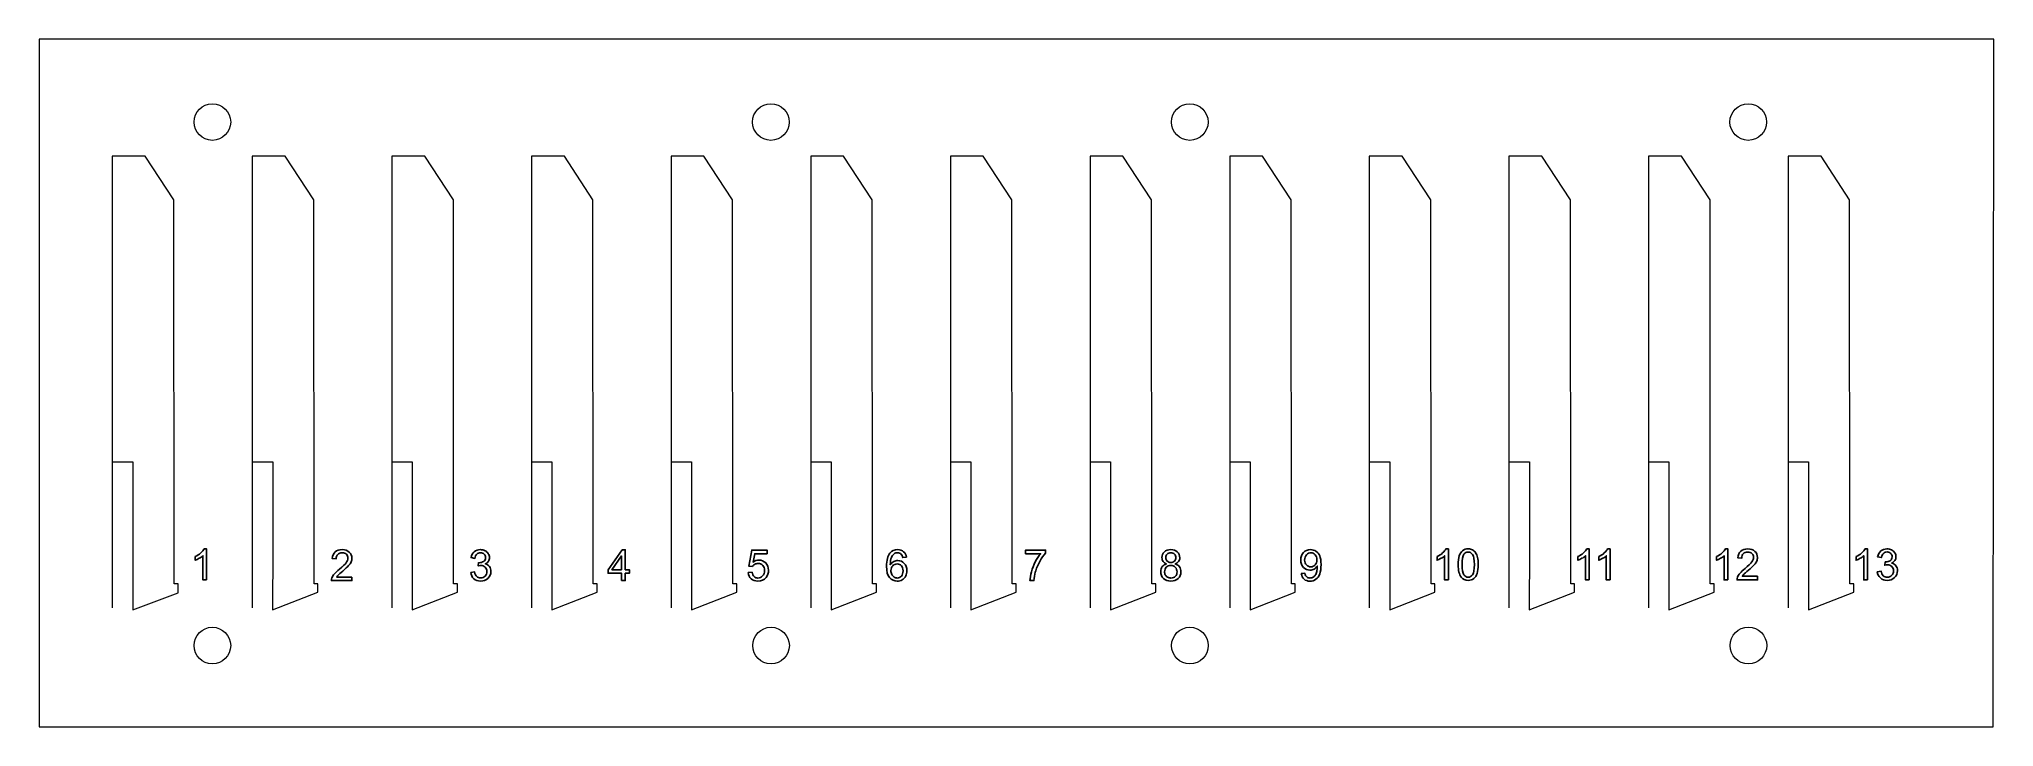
# Model space of a CAD drawing. Header units: millimetres. Extents: x -126 to 98, y -25 to 54.
import ezdxf

# ---------------------------------------------------------------- set-up
doc = ezdxf.new("R2010")
doc.units = ezdxf.units.MM
doc.header["$MEASUREMENT"] = 0
doc.layers.add('Layer 1', color=7, linetype='Continuous')

msp = doc.modelspace()

# ---------------------------------------------------------------- linework, layer by layer
at = {"layer": 'Layer 1', "color": 1, "lineweight": 9}
for centre in [(-105.73, 44.5823), (-41.73, 44.5823), (6.27, 44.5823), (70.27, 44.5823), (-105.73, -15.4177), (-41.7138, -15.4177), (6.2862, -15.4177), (70.2859, -15.4069)]:
    msp.add_ellipse(centre, major_axis=(0, 2.1), ratio=1, dxfattribs=at)
for points, knots in [([(-125.5839, 54.0859), (-125.5839, 54.0859), (97.3013, 54.0859), (97.3013, 54.0859), (97.3013, 54.0859), (97.3013, 54.0859), (98.4161, 54.0859), (98.4161, 54.0859), (98.4161, 54.0859), (98.4161, 54.0859), (98.3153, -24.7375), (98.3153, -24.7375), (98.3153, -24.7375), (98.3153, -24.7375), (-125.5839, -24.7375), (-125.5839, -24.7375), (-125.5839, -24.7375), (-125.5839, -24.7375), (-125.5839, 54.0859), (-125.5839, 54.0859)], [0, 0, 0, 0, 0.16666667, 0.16666667, 0.16666667, 0.16666667, 0.33333333, 0.33333333, 0.33333333, 0.33333333, 0.5, 0.5, 0.5, 0.5, 0.66666667, 0.66666667, 0.66666667, 0.66666667, 1, 1, 1, 1]), ([(-117.1941, 40.6758), (-117.1941, 40.6758), (-113.4334, 40.6758), (-113.4334, 40.6758), (-113.4334, 40.6758), (-113.4334, 40.6758), (-110.1557, 35.6807), (-110.1557, 35.6807), (-110.1557, 35.6807), (-110.1557, 35.6807), (-110.1188, -8.3242), (-110.1188, -8.3242), (-110.1188, -8.3242), (-110.1188, -8.3242), (-109.6397, -8.3295), (-109.6397, -8.3295), (-109.6397, -8.3295), (-109.6397, -8.3295), (-109.633, -9.3643), (-109.633, -9.3643), (-109.633, -9.3643), (-109.633, -9.3643), (-114.8603, -11.3242), (-114.8603, -11.3242), (-114.8603, -11.3242), (-114.8603, -11.3242), (-114.8565, -4.3325), (-114.8565, -4.3325), (-114.8565, -4.3325), (-114.8565, -4.3325), (-114.8565, -4.3325), (-114.8565, -4.3325), (-114.8565, -4.3325), (-114.8565, -4.3325), (-114.8565, 5.6583), (-114.8565, 5.6583), (-114.8565, 5.6583), (-114.8565, 5.6583), (-117.1941, 5.6583), (-117.1941, 5.6583), (-117.1941, 5.6583), (-117.1941, 5.6583), (-117.1941, 40.6758), (-117.1941, 40.6758)], [0, 0, 0, 0, 0.08333333, 0.08333333, 0.08333333, 0.08333333, 0.16666667, 0.16666667, 0.16666667, 0.16666667, 0.25, 0.25, 0.25, 0.25, 0.33333333, 0.33333333, 0.33333333, 0.33333333, 0.41666667, 0.41666667, 0.41666667, 0.41666667, 0.5, 0.5, 0.5, 0.5, 0.58333333, 0.58333333, 0.58333333, 0.58333333, 0.66666667, 0.66666667, 0.66666667, 0.66666667, 0.75, 0.75, 0.75, 0.75, 0.83333333, 0.83333333, 0.83333333, 0.83333333, 1, 1, 1, 1]), ([(-101.1543, 40.6758), (-101.1543, 40.6758), (-97.3936, 40.6758), (-97.3936, 40.6758), (-97.3936, 40.6758), (-97.3936, 40.6758), (-94.1159, 35.6807), (-94.1159, 35.6807), (-94.1159, 35.6807), (-94.1159, 35.6807), (-94.079, -8.3242), (-94.079, -8.3242), (-94.079, -8.3242), (-94.079, -8.3242), (-93.633, -8.3242), (-93.633, -8.3242), (-93.633, -8.3242), (-93.633, -8.3242), (-93.633, -9.3084), (-93.633, -9.3084), (-93.633, -9.3084), (-93.633, -9.3084), (-98.8205, -11.3242), (-98.8205, -11.3242), (-98.8205, -11.3242), (-98.8205, -11.3242), (-98.8167, -4.3325), (-98.8167, -4.3325), (-98.8167, -4.3325), (-98.8167, -4.3325), (-98.8167, -4.3325), (-98.8167, -4.3325), (-98.8167, -4.3325), (-98.8167, -4.3325), (-98.8167, 5.6583), (-98.8167, 5.6583), (-98.8167, 5.6583), (-98.8167, 5.6583), (-101.1543, 5.6583), (-101.1543, 5.6583), (-101.1543, 5.6583), (-101.1543, 5.6583), (-101.1543, 40.6758), (-101.1543, 40.6758)], [0, 0, 0, 0, 0.08333333, 0.08333333, 0.08333333, 0.08333333, 0.16666667, 0.16666667, 0.16666667, 0.16666667, 0.25, 0.25, 0.25, 0.25, 0.33333333, 0.33333333, 0.33333333, 0.33333333, 0.41666667, 0.41666667, 0.41666667, 0.41666667, 0.5, 0.5, 0.5, 0.5, 0.58333333, 0.58333333, 0.58333333, 0.58333333, 0.66666667, 0.66666667, 0.66666667, 0.66666667, 0.75, 0.75, 0.75, 0.75, 0.83333333, 0.83333333, 0.83333333, 0.83333333, 1, 1, 1, 1]), ([(-85.1543, 40.6758), (-85.1543, 40.6758), (-81.3936, 40.6758), (-81.3936, 40.6758), (-81.3936, 40.6758), (-81.3936, 40.6758), (-78.1159, 35.6807), (-78.1159, 35.6807), (-78.1159, 35.6807), (-78.1159, 35.6807), (-78.079, -8.3242), (-78.079, -8.3242), (-78.079, -8.3242), (-78.079, -8.3242), (-77.633, -8.3242), (-77.633, -8.3242), (-77.633, -8.3242), (-77.633, -8.3242), (-77.633, -9.3084), (-77.633, -9.3084), (-77.633, -9.3084), (-77.633, -9.3084), (-82.8205, -11.3242), (-82.8205, -11.3242), (-82.8205, -11.3242), (-82.8205, -11.3242), (-82.8167, -4.3325), (-82.8167, -4.3325), (-82.8167, -4.3325), (-82.8167, -4.3325), (-82.8167, -4.3325), (-82.8167, -4.3325), (-82.8167, -4.3325), (-82.8167, -4.3325), (-82.8167, 5.6583), (-82.8167, 5.6583), (-82.8167, 5.6583), (-82.8167, 5.6583), (-85.1543, 5.6583), (-85.1543, 5.6583), (-85.1543, 5.6583), (-85.1543, 5.6583), (-85.1543, 40.6758), (-85.1543, 40.6758)], [0, 0, 0, 0, 0.08333333, 0.08333333, 0.08333333, 0.08333333, 0.16666667, 0.16666667, 0.16666667, 0.16666667, 0.25, 0.25, 0.25, 0.25, 0.33333333, 0.33333333, 0.33333333, 0.33333333, 0.41666667, 0.41666667, 0.41666667, 0.41666667, 0.5, 0.5, 0.5, 0.5, 0.58333333, 0.58333333, 0.58333333, 0.58333333, 0.66666667, 0.66666667, 0.66666667, 0.66666667, 0.75, 0.75, 0.75, 0.75, 0.83333333, 0.83333333, 0.83333333, 0.83333333, 1, 1, 1, 1]), ([(-69.1543, 40.6758), (-69.1543, 40.6758), (-65.3936, 40.6758), (-65.3936, 40.6758), (-65.3936, 40.6758), (-65.3936, 40.6758), (-62.1159, 35.6807), (-62.1159, 35.6807), (-62.1159, 35.6807), (-62.1159, 35.6807), (-62.079, -8.3242), (-62.079, -8.3242), (-62.079, -8.3242), (-62.079, -8.3242), (-61.633, -8.3242), (-61.633, -8.3242), (-61.633, -8.3242), (-61.633, -8.3242), (-61.6329, -9.3084), (-61.6329, -9.3084), (-61.6329, -9.3084), (-61.6329, -9.3084), (-66.8205, -11.3242), (-66.8205, -11.3242), (-66.8205, -11.3242), (-66.8205, -11.3242), (-66.8167, -4.3325), (-66.8167, -4.3325), (-66.8167, -4.3325), (-66.8167, -4.3325), (-66.8167, -4.3325), (-66.8167, -4.3325), (-66.8167, -4.3325), (-66.8167, -4.3325), (-66.8167, 5.6583), (-66.8167, 5.6583), (-66.8167, 5.6583), (-66.8167, 5.6583), (-69.1543, 5.6583), (-69.1543, 5.6583), (-69.1543, 5.6583), (-69.1543, 5.6583), (-69.1543, 40.6758), (-69.1543, 40.6758)], [0, 0, 0, 0, 0.08333333, 0.08333333, 0.08333333, 0.08333333, 0.16666667, 0.16666667, 0.16666667, 0.16666667, 0.25, 0.25, 0.25, 0.25, 0.33333333, 0.33333333, 0.33333333, 0.33333333, 0.41666667, 0.41666667, 0.41666667, 0.41666667, 0.5, 0.5, 0.5, 0.5, 0.58333333, 0.58333333, 0.58333333, 0.58333333, 0.66666667, 0.66666667, 0.66666667, 0.66666667, 0.75, 0.75, 0.75, 0.75, 0.83333333, 0.83333333, 0.83333333, 0.83333333, 1, 1, 1, 1]), ([(-53.1543, 40.6758), (-53.1543, 40.6758), (-49.3936, 40.6758), (-49.3936, 40.6758), (-49.3936, 40.6758), (-49.3936, 40.6758), (-46.1159, 35.6807), (-46.1159, 35.6807), (-46.1159, 35.6807), (-46.1159, 35.6807), (-46.079, -8.3242), (-46.079, -8.3242), (-46.079, -8.3242), (-46.079, -8.3242), (-45.633, -8.3242), (-45.633, -8.3242), (-45.633, -8.3242), (-45.633, -8.3242), (-45.6329, -9.3084), (-45.6329, -9.3084), (-45.6329, -9.3084), (-45.6329, -9.3084), (-50.8205, -11.3242), (-50.8205, -11.3242), (-50.8205, -11.3242), (-50.8205, -11.3242), (-50.8167, -4.3325), (-50.8167, -4.3325), (-50.8167, -4.3325), (-50.8167, -4.3325), (-50.8167, -4.3325), (-50.8167, -4.3325), (-50.8167, -4.3325), (-50.8167, -4.3325), (-50.8167, 5.6583), (-50.8167, 5.6583), (-50.8167, 5.6583), (-50.8167, 5.6583), (-53.1543, 5.6583), (-53.1543, 5.6583), (-53.1543, 5.6583), (-53.1543, 5.6583), (-53.1543, 40.6758), (-53.1543, 40.6758)], [0, 0, 0, 0, 0.08333333, 0.08333333, 0.08333333, 0.08333333, 0.16666667, 0.16666667, 0.16666667, 0.16666667, 0.25, 0.25, 0.25, 0.25, 0.33333333, 0.33333333, 0.33333333, 0.33333333, 0.41666667, 0.41666667, 0.41666667, 0.41666667, 0.5, 0.5, 0.5, 0.5, 0.58333333, 0.58333333, 0.58333333, 0.58333333, 0.66666667, 0.66666667, 0.66666667, 0.66666667, 0.75, 0.75, 0.75, 0.75, 0.83333333, 0.83333333, 0.83333333, 0.83333333, 1, 1, 1, 1]), ([(-37.1543, 40.6758), (-37.1543, 40.6758), (-33.3936, 40.6758), (-33.3936, 40.6758), (-33.3936, 40.6758), (-33.3936, 40.6758), (-30.1159, 35.6807), (-30.1159, 35.6807), (-30.1159, 35.6807), (-30.1159, 35.6807), (-30.079, -8.3242), (-30.079, -8.3242), (-30.079, -8.3242), (-30.079, -8.3242), (-29.633, -8.3242), (-29.633, -8.3242), (-29.633, -8.3242), (-29.633, -8.3242), (-29.633, -9.3084), (-29.633, -9.3084), (-29.633, -9.3084), (-29.633, -9.3084), (-34.8205, -11.3242), (-34.8205, -11.3242), (-34.8205, -11.3242), (-34.8205, -11.3242), (-34.8167, -4.3325), (-34.8167, -4.3325), (-34.8167, -4.3325), (-34.8167, -4.3325), (-34.8167, -4.3325), (-34.8167, -4.3325), (-34.8167, -4.3325), (-34.8167, -4.3325), (-34.8167, 5.6583), (-34.8167, 5.6583), (-34.8167, 5.6583), (-34.8167, 5.6583), (-37.1543, 5.6583), (-37.1543, 5.6583), (-37.1543, 5.6583), (-37.1543, 5.6583), (-37.1543, 40.6758), (-37.1543, 40.6758)], [0, 0, 0, 0, 0.08333333, 0.08333333, 0.08333333, 0.08333333, 0.16666667, 0.16666667, 0.16666667, 0.16666667, 0.25, 0.25, 0.25, 0.25, 0.33333333, 0.33333333, 0.33333333, 0.33333333, 0.41666667, 0.41666667, 0.41666667, 0.41666667, 0.5, 0.5, 0.5, 0.5, 0.58333333, 0.58333333, 0.58333333, 0.58333333, 0.66666667, 0.66666667, 0.66666667, 0.66666667, 0.75, 0.75, 0.75, 0.75, 0.83333333, 0.83333333, 0.83333333, 0.83333333, 1, 1, 1, 1]), ([(-21.1543, 40.6758), (-21.1543, 40.6758), (-17.3936, 40.6758), (-17.3936, 40.6758), (-17.3936, 40.6758), (-17.3936, 40.6758), (-14.1159, 35.6807), (-14.1159, 35.6807), (-14.1159, 35.6807), (-14.1159, 35.6807), (-14.079, -8.3242), (-14.079, -8.3242), (-14.079, -8.3242), (-14.079, -8.3242), (-13.633, -8.3242), (-13.633, -8.3242), (-13.633, -8.3242), (-13.633, -8.3242), (-13.633, -9.3084), (-13.633, -9.3084), (-13.633, -9.3084), (-13.633, -9.3084), (-18.8205, -11.3242), (-18.8205, -11.3242), (-18.8205, -11.3242), (-18.8205, -11.3242), (-18.8167, -4.3325), (-18.8167, -4.3325), (-18.8167, -4.3325), (-18.8167, -4.3325), (-18.8167, -4.3325), (-18.8167, -4.3325), (-18.8167, -4.3325), (-18.8167, -4.3325), (-18.8167, 5.6583), (-18.8167, 5.6583), (-18.8167, 5.6583), (-18.8167, 5.6583), (-21.1543, 5.6583), (-21.1543, 5.6583), (-21.1543, 5.6583), (-21.1543, 5.6583), (-21.1543, 40.6758), (-21.1543, 40.6758)], [0, 0, 0, 0, 0.08333333, 0.08333333, 0.08333333, 0.08333333, 0.16666667, 0.16666667, 0.16666667, 0.16666667, 0.25, 0.25, 0.25, 0.25, 0.33333333, 0.33333333, 0.33333333, 0.33333333, 0.41666667, 0.41666667, 0.41666667, 0.41666667, 0.5, 0.5, 0.5, 0.5, 0.58333333, 0.58333333, 0.58333333, 0.58333333, 0.66666667, 0.66666667, 0.66666667, 0.66666667, 0.75, 0.75, 0.75, 0.75, 0.83333333, 0.83333333, 0.83333333, 0.83333333, 1, 1, 1, 1]), ([(-5.1543, 40.6758), (-5.1543, 40.6758), (-1.3936, 40.6758), (-1.3936, 40.6758), (-1.3936, 40.6758), (-1.3936, 40.6758), (1.8841, 35.6807), (1.8841, 35.6807), (1.8841, 35.6807), (1.8841, 35.6807), (1.921, -8.3242), (1.921, -8.3242), (1.921, -8.3242), (1.921, -8.3242), (2.367, -8.3242), (2.367, -8.3242), (2.367, -8.3242), (2.367, -8.3242), (2.367, -9.3084), (2.367, -9.3084), (2.367, -9.3084), (2.367, -9.3084), (-2.8205, -11.3242), (-2.8205, -11.3242), (-2.8205, -11.3242), (-2.8205, -11.3242), (-2.8167, -4.3325), (-2.8167, -4.3325), (-2.8167, -4.3325), (-2.8167, -4.3325), (-2.8167, -4.3325), (-2.8167, -4.3325), (-2.8167, -4.3325), (-2.8167, -4.3325), (-2.8167, 5.6583), (-2.8167, 5.6583), (-2.8167, 5.6583), (-2.8167, 5.6583), (-5.1543, 5.6583), (-5.1543, 5.6583), (-5.1543, 5.6583), (-5.1543, 5.6583), (-5.1543, 40.6758), (-5.1543, 40.6758)], [0, 0, 0, 0, 0.08333333, 0.08333333, 0.08333333, 0.08333333, 0.16666667, 0.16666667, 0.16666667, 0.16666667, 0.25, 0.25, 0.25, 0.25, 0.33333333, 0.33333333, 0.33333333, 0.33333333, 0.41666667, 0.41666667, 0.41666667, 0.41666667, 0.5, 0.5, 0.5, 0.5, 0.58333333, 0.58333333, 0.58333333, 0.58333333, 0.66666667, 0.66666667, 0.66666667, 0.66666667, 0.75, 0.75, 0.75, 0.75, 0.83333333, 0.83333333, 0.83333333, 0.83333333, 1, 1, 1, 1]), ([(10.8457, 40.6758), (10.8457, 40.6758), (14.6064, 40.6758), (14.6064, 40.6758), (14.6064, 40.6758), (14.6064, 40.6758), (17.8841, 35.6807), (17.8841, 35.6807), (17.8841, 35.6807), (17.8841, 35.6807), (17.921, -8.3242), (17.921, -8.3242), (17.921, -8.3242), (17.921, -8.3242), (18.367, -8.3242), (18.367, -8.3242), (18.367, -8.3242), (18.367, -8.3242), (18.367, -9.3084), (18.367, -9.3084), (18.367, -9.3084), (18.367, -9.3084), (13.1795, -11.3242), (13.1795, -11.3242), (13.1795, -11.3242), (13.1795, -11.3242), (13.1833, -4.3325), (13.1833, -4.3325), (13.1833, -4.3325), (13.1833, -4.3325), (13.1833, -4.3325), (13.1833, -4.3325), (13.1833, -4.3325), (13.1833, -4.3325), (13.1833, 5.6583), (13.1833, 5.6583), (13.1833, 5.6583), (13.1833, 5.6583), (10.8457, 5.6583), (10.8457, 5.6583), (10.8457, 5.6583), (10.8457, 5.6583), (10.8457, 40.6758), (10.8457, 40.6758)], [0, 0, 0, 0, 0.08333333, 0.08333333, 0.08333333, 0.08333333, 0.16666667, 0.16666667, 0.16666667, 0.16666667, 0.25, 0.25, 0.25, 0.25, 0.33333333, 0.33333333, 0.33333333, 0.33333333, 0.41666667, 0.41666667, 0.41666667, 0.41666667, 0.5, 0.5, 0.5, 0.5, 0.58333333, 0.58333333, 0.58333333, 0.58333333, 0.66666667, 0.66666667, 0.66666667, 0.66666667, 0.75, 0.75, 0.75, 0.75, 0.83333333, 0.83333333, 0.83333333, 0.83333333, 1, 1, 1, 1]), ([(26.8457, 40.6758), (26.8457, 40.6758), (30.6064, 40.6758), (30.6064, 40.6758), (30.6064, 40.6758), (30.6064, 40.6758), (33.8841, 35.6807), (33.8841, 35.6807), (33.8841, 35.6807), (33.8841, 35.6807), (33.921, -8.3242), (33.921, -8.3242), (33.921, -8.3242), (33.921, -8.3242), (34.367, -8.3242), (34.367, -8.3242), (34.367, -8.3242), (34.367, -8.3242), (34.367, -9.3084), (34.367, -9.3084), (34.367, -9.3084), (34.367, -9.3084), (29.1795, -11.3242), (29.1795, -11.3242), (29.1795, -11.3242), (29.1795, -11.3242), (29.1833, -4.3325), (29.1833, -4.3325), (29.1833, -4.3325), (29.1833, -4.3325), (29.1833, -4.3325), (29.1833, -4.3325), (29.1833, -4.3325), (29.1833, -4.3325), (29.1833, 5.6583), (29.1833, 5.6583), (29.1833, 5.6583), (29.1833, 5.6583), (26.8457, 5.6583), (26.8457, 5.6583), (26.8457, 5.6583), (26.8457, 5.6583), (26.8457, 40.6758), (26.8457, 40.6758)], [0, 0, 0, 0, 0.08333333, 0.08333333, 0.08333333, 0.08333333, 0.16666667, 0.16666667, 0.16666667, 0.16666667, 0.25, 0.25, 0.25, 0.25, 0.33333333, 0.33333333, 0.33333333, 0.33333333, 0.41666667, 0.41666667, 0.41666667, 0.41666667, 0.5, 0.5, 0.5, 0.5, 0.58333333, 0.58333333, 0.58333333, 0.58333333, 0.66666667, 0.66666667, 0.66666667, 0.66666667, 0.75, 0.75, 0.75, 0.75, 0.83333333, 0.83333333, 0.83333333, 0.83333333, 1, 1, 1, 1]), ([(42.8457, 40.6758), (42.8457, 40.6758), (46.6064, 40.6758), (46.6064, 40.6758), (46.6064, 40.6758), (46.6064, 40.6758), (49.8841, 35.6807), (49.8841, 35.6807), (49.8841, 35.6807), (49.8841, 35.6807), (49.921, -8.3242), (49.921, -8.3242), (49.921, -8.3242), (49.921, -8.3242), (50.367, -8.3242), (50.367, -8.3242), (50.367, -8.3242), (50.367, -8.3242), (50.367, -9.3084), (50.367, -9.3084), (50.367, -9.3084), (50.367, -9.3084), (45.1795, -11.3242), (45.1795, -11.3242), (45.1795, -11.3242), (45.1795, -11.3242), (45.1833, -4.3325), (45.1833, -4.3325), (45.1833, -4.3325), (45.1833, -4.3325), (45.1833, -4.3325), (45.1833, -4.3325), (45.1833, -4.3325), (45.1833, -4.3325), (45.1833, 5.6583), (45.1833, 5.6583), (45.1833, 5.6583), (45.1833, 5.6583), (42.8457, 5.6583), (42.8457, 5.6583), (42.8457, 5.6583), (42.8457, 5.6583), (42.8457, 40.6758), (42.8457, 40.6758)], [0, 0, 0, 0, 0.08333333, 0.08333333, 0.08333333, 0.08333333, 0.16666667, 0.16666667, 0.16666667, 0.16666667, 0.25, 0.25, 0.25, 0.25, 0.33333333, 0.33333333, 0.33333333, 0.33333333, 0.41666667, 0.41666667, 0.41666667, 0.41666667, 0.5, 0.5, 0.5, 0.5, 0.58333333, 0.58333333, 0.58333333, 0.58333333, 0.66666667, 0.66666667, 0.66666667, 0.66666667, 0.75, 0.75, 0.75, 0.75, 0.83333333, 0.83333333, 0.83333333, 0.83333333, 1, 1, 1, 1]), ([(58.8457, 40.6758), (58.8457, 40.6758), (62.6064, 40.6758), (62.6064, 40.6758), (62.6064, 40.6758), (62.6064, 40.6758), (65.8841, 35.6807), (65.8841, 35.6807), (65.8841, 35.6807), (65.8841, 35.6807), (65.921, -8.3242), (65.921, -8.3242), (65.921, -8.3242), (65.921, -8.3242), (66.367, -8.3242), (66.367, -8.3242), (66.367, -8.3242), (66.367, -8.3242), (66.3669, -9.3084), (66.3669, -9.3084), (66.3669, -9.3084), (66.3669, -9.3084), (61.1795, -11.3242), (61.1795, -11.3242), (61.1795, -11.3242), (61.1795, -11.3242), (61.1833, -4.3325), (61.1833, -4.3325), (61.1833, -4.3325), (61.1833, -4.3325), (61.1833, -4.3325), (61.1833, -4.3325), (61.1833, -4.3325), (61.1833, -4.3325), (61.1833, 5.6583), (61.1833, 5.6583), (61.1833, 5.6583), (61.1833, 5.6583), (58.8457, 5.6583), (58.8457, 5.6583), (58.8457, 5.6583), (58.8457, 5.6583), (58.8457, 40.6758), (58.8457, 40.6758)], [0, 0, 0, 0, 0.08333333, 0.08333333, 0.08333333, 0.08333333, 0.16666667, 0.16666667, 0.16666667, 0.16666667, 0.25, 0.25, 0.25, 0.25, 0.33333333, 0.33333333, 0.33333333, 0.33333333, 0.41666667, 0.41666667, 0.41666667, 0.41666667, 0.5, 0.5, 0.5, 0.5, 0.58333333, 0.58333333, 0.58333333, 0.58333333, 0.66666667, 0.66666667, 0.66666667, 0.66666667, 0.75, 0.75, 0.75, 0.75, 0.83333333, 0.83333333, 0.83333333, 0.83333333, 1, 1, 1, 1]), ([(74.8457, 40.6758), (74.8457, 40.6758), (78.6064, 40.6758), (78.6064, 40.6758), (78.6064, 40.6758), (78.6064, 40.6758), (81.8841, 35.6807), (81.8841, 35.6807), (81.8841, 35.6807), (81.8841, 35.6807), (81.921, -8.3242), (81.921, -8.3242), (81.921, -8.3242), (81.921, -8.3242), (82.367, -8.3242), (82.367, -8.3242), (82.367, -8.3242), (82.367, -8.3242), (82.3669, -9.3084), (82.3669, -9.3084), (82.3669, -9.3084), (82.3669, -9.3084), (77.1795, -11.3242), (77.1795, -11.3242), (77.1795, -11.3242), (77.1795, -11.3242), (77.1833, -4.3325), (77.1833, -4.3325), (77.1833, -4.3325), (77.1833, -4.3325), (77.1833, -4.3325), (77.1833, -4.3325), (77.1833, -4.3325), (77.1833, -4.3325), (77.1833, 5.6583), (77.1833, 5.6583), (77.1833, 5.6583), (77.1833, 5.6583), (74.8457, 5.6583), (74.8457, 5.6583), (74.8457, 5.6583), (74.8457, 5.6583), (74.8457, 40.6758), (74.8457, 40.6758)], [0, 0, 0, 0, 0.08333333, 0.08333333, 0.08333333, 0.08333333, 0.16666667, 0.16666667, 0.16666667, 0.16666667, 0.25, 0.25, 0.25, 0.25, 0.33333333, 0.33333333, 0.33333333, 0.33333333, 0.41666667, 0.41666667, 0.41666667, 0.41666667, 0.5, 0.5, 0.5, 0.5, 0.58333333, 0.58333333, 0.58333333, 0.58333333, 0.66666667, 0.66666667, 0.66666667, 0.66666667, 0.75, 0.75, 0.75, 0.75, 0.83333333, 0.83333333, 0.83333333, 0.83333333, 1, 1, 1, 1])]:
    msp.add_open_spline(points, degree=3, knots=knots, dxfattribs=at)
for points in [[(-117.1941, 5.6583), (-117.1941, 5.6583), (-117.1941, -11.0944), (-117.1941, -11.0944)], [(-101.1543, 5.6583), (-101.1543, 5.6583), (-101.1543, -11.0944), (-101.1543, -11.0944)], [(-85.1543, 5.6583), (-85.1543, 5.6583), (-85.1543, -11.0944), (-85.1543, -11.0944)], [(-69.1543, 5.6583), (-69.1543, 5.6583), (-69.1543, -11.0944), (-69.1543, -11.0944)], [(-53.1543, 5.6583), (-53.1543, 5.6583), (-53.1543, -11.0944), (-53.1543, -11.0944)], [(-37.1543, 5.6583), (-37.1543, 5.6583), (-37.1543, -11.0944), (-37.1543, -11.0944)], [(-21.1543, 5.6583), (-21.1543, 5.6583), (-21.1543, -11.0944), (-21.1543, -11.0944)], [(-5.1543, 5.6583), (-5.1543, 5.6583), (-5.1543, -11.0944), (-5.1543, -11.0944)], [(10.8457, 5.6583), (10.8457, 5.6583), (10.8457, -11.0944), (10.8457, -11.0944)], [(26.8457, 5.6583), (26.8457, 5.6583), (26.8457, -11.0944), (26.8457, -11.0944)], [(42.8457, 5.6583), (42.8457, 5.6583), (42.8457, -11.0944), (42.8457, -11.0944)], [(58.8457, 5.6583), (58.8457, 5.6583), (58.8457, -11.0944), (58.8457, -11.0944)], [(74.8457, 5.6583), (74.8457, 5.6583), (74.8457, -11.0944), (74.8457, -11.0944)]]:
    msp.add_open_spline(points, degree=3, dxfattribs=at)
at = {"layer": 'Layer 1', "color": 5}
for points, knots in [([(-106.3849, -7.886), (-106.3849, -7.886), (-106.8195, -7.886), (-106.8195, -7.886), (-106.8195, -7.886), (-106.8195, -7.886), (-106.8195, -5.1187), (-106.8195, -5.1187), (-106.8195, -5.1187), (-106.924, -5.2191), (-107.0615, -5.3187), (-107.2311, -5.4183), (-107.2311, -5.4183), (-107.4006, -5.5179), (-107.5537, -5.5928), (-107.6887, -5.6422), (-107.6887, -5.6422), (-107.6887, -5.6422), (-107.6887, -5.2224), (-107.6887, -5.2224), (-107.6887, -5.2224), (-107.4459, -5.1088), (-107.2335, -4.9705), (-107.0516, -4.8075), (-107.0516, -4.8075), (-106.8697, -4.6454), (-106.7405, -4.4882), (-106.6648, -4.3351), (-106.6648, -4.3351), (-106.6648, -4.3351), (-106.3849, -4.3351), (-106.3849, -4.3351), (-106.3849, -4.3351), (-106.3849, -4.3351), (-106.3849, -7.886), (-106.3849, -7.886)], [0, 0, 0, 0, 0.1, 0.1, 0.1, 0.1, 0.2, 0.2, 0.2, 0.2, 0.3, 0.3, 0.3, 0.3, 0.4, 0.4, 0.4, 0.4, 0.5, 0.5, 0.5, 0.5, 0.6, 0.6, 0.6, 0.6, 0.7, 0.7, 0.7, 0.7, 0.8, 0.8, 0.8, 0.8, 1, 1, 1, 1]), ([(-89.7379, -7.5587), (-89.7379, -7.5587), (-89.7379, -7.9736), (-89.7379, -7.9736), (-89.7379, -7.9736), (-89.7379, -7.9736), (-92.0789, -7.9736), (-92.0789, -7.9736), (-92.0789, -7.9736), (-92.0822, -7.8691), (-92.0649, -7.7686), (-92.0278, -7.6715), (-92.0278, -7.6715), (-91.9678, -7.5127), (-91.8715, -7.3554), (-91.7389, -7.2015), (-91.7389, -7.2015), (-91.6064, -7.0476), (-91.4171, -6.8698), (-91.171, -6.6681), (-91.171, -6.6681), (-90.7882, -6.3529), (-90.5281, -6.1035), (-90.3923, -5.9191), (-90.3923, -5.9191), (-90.2557, -5.7347), (-90.1874, -5.5602), (-90.1874, -5.3956), (-90.1874, -5.3956), (-90.1874, -5.2236), (-90.2491, -5.0787), (-90.3726, -4.9602), (-90.3726, -4.9602), (-90.496, -4.8425), (-90.6574, -4.7832), (-90.8557, -4.7832), (-90.8557, -4.7832), (-91.0656, -4.7832), (-91.2335, -4.8458), (-91.3595, -4.9709), (-91.3595, -4.9709), (-91.4854, -5.0952), (-91.5488, -5.268), (-91.5504, -5.4894), (-91.5504, -5.4894), (-91.5504, -5.4894), (-91.9949, -5.445), (-91.9949, -5.445), (-91.9949, -5.445), (-91.9645, -5.1124), (-91.8492, -4.8589), (-91.65, -4.6844), (-91.65, -4.6844), (-91.45, -4.5099), (-91.1825, -4.4227), (-90.8458, -4.4227), (-90.8458, -4.4227), (-90.5067, -4.4227), (-90.2376, -4.5165), (-90.04, -4.705), (-90.04, -4.705), (-89.8416, -4.8935), (-89.7429, -5.1273), (-89.7429, -5.4055), (-89.7429, -5.4055), (-89.7429, -5.5471), (-89.7717, -5.6862), (-89.8301, -5.8228), (-89.8301, -5.8228), (-89.8877, -5.9603), (-89.984, -6.1043), (-90.1182, -6.2558), (-90.1182, -6.2558), (-90.2532, -6.4064), (-90.4763, -6.6146), (-90.7874, -6.878), (-90.7874, -6.878), (-91.0483, -7.097), (-91.2163, -7.2451), (-91.2903, -7.3233), (-91.2903, -7.3233), (-91.3644, -7.4015), (-91.4253, -7.4797), (-91.4739, -7.5587), (-91.4739, -7.5587), (-91.4739, -7.5587), (-89.7379, -7.5587), (-89.7379, -7.5587)], [0, 0, 0, 0, 0.04347826, 0.04347826, 0.04347826, 0.04347826, 0.08695652, 0.08695652, 0.08695652, 0.08695652, 0.13043478, 0.13043478, 0.13043478, 0.13043478, 0.17391304, 0.17391304, 0.17391304, 0.17391304, 0.2173913, 0.2173913, 0.2173913, 0.2173913, 0.26086957, 0.26086957, 0.26086957, 0.26086957, 0.30434783, 0.30434783, 0.30434783, 0.30434783, 0.34782609, 0.34782609, 0.34782609, 0.34782609, 0.39130435, 0.39130435, 0.39130435, 0.39130435, 0.43478261, 0.43478261, 0.43478261, 0.43478261, 0.47826087, 0.47826087, 0.47826087, 0.47826087, 0.52173913, 0.52173913, 0.52173913, 0.52173913, 0.56521739, 0.56521739, 0.56521739, 0.56521739, 0.60869565, 0.60869565, 0.60869565, 0.60869565, 0.65217391, 0.65217391, 0.65217391, 0.65217391, 0.69565217, 0.69565217, 0.69565217, 0.69565217, 0.73913043, 0.73913043, 0.73913043, 0.73913043, 0.7826087, 0.7826087, 0.7826087, 0.7826087, 0.82608696, 0.82608696, 0.82608696, 0.82608696, 0.86956522, 0.86956522, 0.86956522, 0.86956522, 0.91304348, 0.91304348, 0.91304348, 0.91304348, 1, 1, 1, 1]), ([(-76.1239, -7.0352), (-76.1239, -7.0352), (-75.6893, -6.976), (-75.6893, -6.976), (-75.6893, -6.976), (-75.6391, -7.2229), (-75.5551, -7.4007), (-75.4357, -7.5094), (-75.4357, -7.5094), (-75.3164, -7.618), (-75.1699, -7.6723), (-74.9962, -7.6723), (-74.9962, -7.6723), (-74.7904, -7.6723), (-74.6167, -7.6016), (-74.4768, -7.46), (-74.4768, -7.46), (-74.3369, -7.3184), (-74.2669, -7.1431), (-74.2669, -6.934), (-74.2669, -6.934), (-74.2669, -6.7348), (-74.3319, -6.5702), (-74.4628, -6.4401), (-74.4628, -6.4401), (-74.5929, -6.3109), (-74.7583, -6.2459), (-74.96, -6.2459), (-74.96, -6.2459), (-75.0423, -6.2459), (-75.1444, -6.2623), (-75.267, -6.2944), (-75.267, -6.2944), (-75.267, -6.2944), (-75.2184, -5.9142), (-75.2184, -5.9142), (-75.2184, -5.9142), (-75.1896, -5.9175), (-75.1658, -5.9191), (-75.1485, -5.9191), (-75.1485, -5.9191), (-74.9625, -5.9191), (-74.7962, -5.8705), (-74.6472, -5.7742), (-74.6472, -5.7742), (-74.499, -5.6779), (-74.425, -5.5298), (-74.425, -5.3297), (-74.425, -5.3297), (-74.425, -5.1709), (-74.4793, -5.0392), (-74.5871, -4.9347), (-74.5871, -4.9347), (-74.6949, -4.8301), (-74.8341, -4.7783), (-75.0044, -4.7783), (-75.0044, -4.7783), (-75.174, -4.7783), (-75.3148, -4.8318), (-75.4275, -4.9388), (-75.4275, -4.9388), (-75.5403, -5.0458), (-75.6127, -5.2063), (-75.6448, -5.4203), (-75.6448, -5.4203), (-75.6448, -5.4203), (-76.0794, -5.3413), (-76.0794, -5.3413), (-76.0794, -5.3413), (-76.0259, -5.0499), (-75.9057, -4.8235), (-75.7173, -4.663), (-75.7173, -4.663), (-75.5296, -4.5025), (-75.295, -4.4227), (-75.0151, -4.4227), (-75.0151, -4.4227), (-74.8225, -4.4227), (-74.6447, -4.4638), (-74.4826, -4.547), (-74.4826, -4.547), (-74.3196, -4.6293), (-74.1953, -4.742), (-74.1097, -4.8844), (-74.1097, -4.8844), (-74.0233, -5.0277), (-73.9805, -5.1791), (-73.9805, -5.3396), (-73.9805, -5.3396), (-73.9805, -5.4919), (-74.0216, -5.6302), (-74.1031, -5.7553), (-74.1031, -5.7553), (-74.1854, -5.8804), (-74.3073, -5.98), (-74.4678, -6.0541), (-74.4678, -6.0541), (-74.2587, -6.1018), (-74.0965, -6.2023), (-73.9805, -6.3545), (-73.9805, -6.3545), (-73.8652, -6.506), (-73.8076, -6.6969), (-73.8076, -6.9249), (-73.8076, -6.9249), (-73.8076, -7.2336), (-73.9204, -7.4962), (-74.1451, -7.711), (-74.1451, -7.711), (-74.3706, -7.9259), (-74.6554, -8.0329), (-74.9995, -8.0329), (-74.9995, -8.0329), (-75.3098, -8.0329), (-75.5674, -7.9399), (-75.7724, -7.7547), (-75.7724, -7.7547), (-75.9782, -7.5694), (-76.0951, -7.3299), (-76.1239, -7.0352)], [0, 0, 0, 0, 0.03225806, 0.03225806, 0.03225806, 0.03225806, 0.06451613, 0.06451613, 0.06451613, 0.06451613, 0.09677419, 0.09677419, 0.09677419, 0.09677419, 0.12903226, 0.12903226, 0.12903226, 0.12903226, 0.16129032, 0.16129032, 0.16129032, 0.16129032, 0.19354839, 0.19354839, 0.19354839, 0.19354839, 0.22580645, 0.22580645, 0.22580645, 0.22580645, 0.25806452, 0.25806452, 0.25806452, 0.25806452, 0.29032258, 0.29032258, 0.29032258, 0.29032258, 0.32258065, 0.32258065, 0.32258065, 0.32258065, 0.35483871, 0.35483871, 0.35483871, 0.35483871, 0.38709677, 0.38709677, 0.38709677, 0.38709677, 0.41935484, 0.41935484, 0.41935484, 0.41935484, 0.4516129, 0.4516129, 0.4516129, 0.4516129, 0.48387097, 0.48387097, 0.48387097, 0.48387097, 0.51612903, 0.51612903, 0.51612903, 0.51612903, 0.5483871, 0.5483871, 0.5483871, 0.5483871, 0.58064516, 0.58064516, 0.58064516, 0.58064516, 0.61290323, 0.61290323, 0.61290323, 0.61290323, 0.64516129, 0.64516129, 0.64516129, 0.64516129, 0.67741935, 0.67741935, 0.67741935, 0.67741935, 0.70967742, 0.70967742, 0.70967742, 0.70967742, 0.74193548, 0.74193548, 0.74193548, 0.74193548, 0.77419355, 0.77419355, 0.77419355, 0.77419355, 0.80645161, 0.80645161, 0.80645161, 0.80645161, 0.83870968, 0.83870968, 0.83870968, 0.83870968, 0.87096774, 0.87096774, 0.87096774, 0.87096774, 0.90322581, 0.90322581, 0.90322581, 0.90322581, 0.93548387, 0.93548387, 0.93548387, 0.93548387, 1, 1, 1, 1]), ([(-58.8453, -7.9736), (-58.8453, -7.9736), (-58.8453, -7.1291), (-58.8453, -7.1291), (-58.8453, -7.1291), (-58.8453, -7.1291), (-60.3812, -7.1291), (-60.3812, -7.1291), (-60.3812, -7.1291), (-60.3812, -7.1291), (-60.3812, -6.729), (-60.3812, -6.729), (-60.3812, -6.729), (-60.3812, -6.729), (-58.7663, -4.4375), (-58.7663, -4.4375), (-58.7663, -4.4375), (-58.7663, -4.4375), (-58.4107, -4.4375), (-58.4107, -4.4375), (-58.4107, -4.4375), (-58.4107, -4.4375), (-58.4107, -6.729), (-58.4107, -6.729), (-58.4107, -6.729), (-58.4107, -6.729), (-57.9316, -6.729), (-57.9316, -6.729), (-57.9316, -6.729), (-57.9316, -6.729), (-57.9316, -7.1291), (-57.9316, -7.1291), (-57.9316, -7.1291), (-57.9316, -7.1291), (-58.4107, -7.1291), (-58.4107, -7.1291), (-58.4107, -7.1291), (-58.4107, -7.1291), (-58.4107, -7.9736), (-58.4107, -7.9736), (-58.4107, -7.9736), (-58.4107, -7.9736), (-58.8453, -7.9736), (-58.8453, -7.9736)], [0, 0, 0, 0, 0.08333333, 0.08333333, 0.08333333, 0.08333333, 0.16666667, 0.16666667, 0.16666667, 0.16666667, 0.25, 0.25, 0.25, 0.25, 0.33333333, 0.33333333, 0.33333333, 0.33333333, 0.41666667, 0.41666667, 0.41666667, 0.41666667, 0.5, 0.5, 0.5, 0.5, 0.58333333, 0.58333333, 0.58333333, 0.58333333, 0.66666667, 0.66666667, 0.66666667, 0.66666667, 0.75, 0.75, 0.75, 0.75, 0.83333333, 0.83333333, 0.83333333, 0.83333333, 1, 1, 1, 1]), ([(-26.1945, -5.3018), (-26.1945, -5.3018), (-26.6242, -5.3363), (-26.6242, -5.3363), (-26.6242, -5.3363), (-26.6628, -5.1659), (-26.718, -5.0417), (-26.7896, -4.9643), (-26.7896, -4.9643), (-26.9073, -4.84), (-27.053, -4.7783), (-27.2259, -4.7783), (-27.2259, -4.7783), (-27.365, -4.7783), (-27.4884, -4.8169), (-27.5946, -4.8943), (-27.5946, -4.8943), (-27.7312, -4.9939), (-27.8383, -5.1388), (-27.9181, -5.3297), (-27.9181, -5.3297), (-27.9971, -5.5215), (-28.0383, -5.794), (-28.0416, -6.1471), (-28.0416, -6.1471), (-27.937, -5.9882), (-27.8086, -5.8697), (-27.6572, -5.7932), (-27.6572, -5.7932), (-27.5057, -5.7158), (-27.3477, -5.6771), (-27.1814, -5.6771), (-27.1814, -5.6771), (-26.8917, -5.6771), (-26.6447, -5.7841), (-26.4406, -5.9973), (-26.4406, -5.9973), (-26.2373, -6.2105), (-26.1352, -6.4854), (-26.1352, -6.8237), (-26.1352, -6.8237), (-26.1352, -7.0459), (-26.183, -7.2517), (-26.2784, -7.4427), (-26.2784, -7.4427), (-26.3748, -7.6337), (-26.5056, -7.7793), (-26.6735, -7.8806), (-26.6735, -7.8806), (-26.8406, -7.9818), (-27.0308, -8.0329), (-27.2431, -8.0329), (-27.2431, -8.0329), (-27.6045, -8.0329), (-27.9, -7.8995), (-28.1288, -7.6337), (-28.1288, -7.6337), (-28.3568, -7.3678), (-28.4712, -6.9291), (-28.4712, -6.3183), (-28.4712, -6.3183), (-28.4712, -5.6351), (-28.3445, -5.138), (-28.0918, -4.8276), (-28.0918, -4.8276), (-27.8712, -4.5577), (-27.574, -4.4227), (-27.1995, -4.4227), (-27.1995, -4.4227), (-26.9213, -4.4227), (-26.6925, -4.5009), (-26.5147, -4.6564), (-26.5147, -4.6564), (-26.3369, -4.812), (-26.2299, -5.0268), (-26.1945, -5.3018)], [0, 0, 0, 0, 0.05, 0.05, 0.05, 0.05, 0.1, 0.1, 0.1, 0.1, 0.15, 0.15, 0.15, 0.15, 0.2, 0.2, 0.2, 0.2, 0.25, 0.25, 0.25, 0.25, 0.3, 0.3, 0.3, 0.3, 0.35, 0.35, 0.35, 0.35, 0.4, 0.4, 0.4, 0.4, 0.45, 0.45, 0.45, 0.45, 0.5, 0.5, 0.5, 0.5, 0.55, 0.55, 0.55, 0.55, 0.6, 0.6, 0.6, 0.6, 0.65, 0.65, 0.65, 0.65, 0.7, 0.7, 0.7, 0.7, 0.75, 0.75, 0.75, 0.75, 0.8, 0.8, 0.8, 0.8, 0.85, 0.85, 0.85, 0.85, 0.9, 0.9, 0.9, 0.9, 1, 1, 1, 1]), ([(3.6125, -6.0566), (3.4323, -5.9907), (3.2989, -5.8961), (3.2117, -5.7742), (3.2117, -5.7742), (3.1252, -5.6516), (3.0816, -5.5051), (3.0816, -5.3347), (3.0816, -5.3347), (3.0816, -5.0771), (3.1738, -4.8614), (3.3582, -4.6861), (3.3582, -4.6861), (3.5434, -4.5107), (3.7887, -4.4227), (4.0957, -4.4227), (4.0957, -4.4227), (4.4035, -4.4227), (4.6521, -4.5124), (4.8398, -4.6918), (4.8398, -4.6918), (5.0275, -4.8713), (5.1213, -5.0894), (5.1213, -5.347), (5.1213, -5.347), (5.1213, -5.5108), (5.0785, -5.6541), (4.9929, -5.7751), (4.9929, -5.7751), (4.9073, -5.8969), (4.7772, -5.9907), (4.6019, -6.0566), (4.6019, -6.0566), (4.8184, -6.1273), (4.9822, -6.2409), (5.095, -6.399), (5.095, -6.399), (5.2077, -6.5562), (5.2645, -6.7439), (5.2645, -6.9628), (5.2645, -6.9628), (5.2645, -7.2649), (5.1575, -7.5184), (4.9443, -7.7242), (4.9443, -7.7242), (4.7303, -7.93), (4.4496, -8.0329), (4.1015, -8.0329), (4.1015, -8.0329), (3.7533, -8.0329), (3.4726, -7.93), (3.2586, -7.7234), (3.2586, -7.7234), (3.0454, -7.5168), (2.9384, -7.2591), (2.9384, -6.9505), (2.9384, -6.9505), (2.9384, -6.7208), (2.9968, -6.5282), (3.1137, -6.3735), (3.1137, -6.3735), (3.2306, -6.2179), (3.3969, -6.1125), (3.6125, -6.0566)], [0, 0, 0, 0, 0.05882353, 0.05882353, 0.05882353, 0.05882353, 0.11764706, 0.11764706, 0.11764706, 0.11764706, 0.17647059, 0.17647059, 0.17647059, 0.17647059, 0.23529412, 0.23529412, 0.23529412, 0.23529412, 0.29411765, 0.29411765, 0.29411765, 0.29411765, 0.35294118, 0.35294118, 0.35294118, 0.35294118, 0.41176471, 0.41176471, 0.41176471, 0.41176471, 0.47058824, 0.47058824, 0.47058824, 0.47058824, 0.52941176, 0.52941176, 0.52941176, 0.52941176, 0.58823529, 0.58823529, 0.58823529, 0.58823529, 0.64705882, 0.64705882, 0.64705882, 0.64705882, 0.70588235, 0.70588235, 0.70588235, 0.70588235, 0.76470588, 0.76470588, 0.76470588, 0.76470588, 0.82352941, 0.82352941, 0.82352941, 0.82352941, 0.88235294, 0.88235294, 0.88235294, 0.88235294, 1, 1, 1, 1]), ([(19.0542, -7.1538), (19.0542, -7.1538), (19.4691, -7.1192), (19.4691, -7.1192), (19.4691, -7.1192), (19.5045, -7.3151), (19.572, -7.4567), (19.6716, -7.5448), (19.6716, -7.5448), (19.7712, -7.6328), (19.8987, -7.6773), (20.0551, -7.6773), (20.0551, -7.6773), (20.1885, -7.6773), (20.3054, -7.6468), (20.4066, -7.5851), (20.4066, -7.5851), (20.5079, -7.5242), (20.5902, -7.4427), (20.6535, -7.3398), (20.6535, -7.3398), (20.7169, -7.2377), (20.7704, -7.0995), (20.8141, -6.9258), (20.8141, -6.9258), (20.8577, -6.7521), (20.8791, -6.5751), (20.8791, -6.3949), (20.8791, -6.3949), (20.8791, -6.3759), (20.8783, -6.3463), (20.8766, -6.3076), (20.8766, -6.3076), (20.7902, -6.4459), (20.6717, -6.5587), (20.5218, -6.6443), (20.5218, -6.6443), (20.372, -6.7307), (20.2091, -6.7735), (20.0346, -6.7735), (20.0346, -6.7735), (19.7424, -6.7735), (19.4954, -6.6673), (19.2929, -6.4549), (19.2929, -6.4549), (19.0913, -6.2434), (18.99, -5.9635), (18.99, -5.6162), (18.99, -5.6162), (18.99, -5.2573), (19.0954, -4.9692), (19.3069, -4.7503), (19.3069, -4.7503), (19.5176, -4.5321), (19.7819, -4.4227), (20.1004, -4.4227), (20.1004, -4.4227), (20.3292, -4.4227), (20.5391, -4.4844), (20.7301, -4.6087), (20.7301, -4.6087), (20.9202, -4.7322), (21.0643, -4.9083), (21.1631, -5.138), (21.1631, -5.138), (21.2618, -5.3668), (21.3112, -5.6985), (21.3112, -6.1323), (21.3112, -6.1323), (21.3112, -6.5842), (21.2627, -6.9439), (21.1647, -7.2114), (21.1647, -7.2114), (21.0667, -7.4797), (20.9202, -7.683), (20.7268, -7.823), (20.7268, -7.823), (20.5334, -7.9629), (20.307, -8.0329), (20.0469, -8.0329), (20.0469, -8.0329), (19.7703, -8.0329), (19.5448, -7.9563), (19.3695, -7.8024), (19.3695, -7.8024), (19.195, -7.6485), (19.0896, -7.432), (19.0542, -7.1538)], [0, 0, 0, 0, 0.04347826, 0.04347826, 0.04347826, 0.04347826, 0.08695652, 0.08695652, 0.08695652, 0.08695652, 0.13043478, 0.13043478, 0.13043478, 0.13043478, 0.17391304, 0.17391304, 0.17391304, 0.17391304, 0.2173913, 0.2173913, 0.2173913, 0.2173913, 0.26086957, 0.26086957, 0.26086957, 0.26086957, 0.30434783, 0.30434783, 0.30434783, 0.30434783, 0.34782609, 0.34782609, 0.34782609, 0.34782609, 0.39130435, 0.39130435, 0.39130435, 0.39130435, 0.43478261, 0.43478261, 0.43478261, 0.43478261, 0.47826087, 0.47826087, 0.47826087, 0.47826087, 0.52173913, 0.52173913, 0.52173913, 0.52173913, 0.56521739, 0.56521739, 0.56521739, 0.56521739, 0.60869565, 0.60869565, 0.60869565, 0.60869565, 0.65217391, 0.65217391, 0.65217391, 0.65217391, 0.69565217, 0.69565217, 0.69565217, 0.69565217, 0.73913043, 0.73913043, 0.73913043, 0.73913043, 0.7826087, 0.7826087, 0.7826087, 0.7826087, 0.82608696, 0.82608696, 0.82608696, 0.82608696, 0.86956522, 0.86956522, 0.86956522, 0.86956522, 0.91304348, 0.91304348, 0.91304348, 0.91304348, 1, 1, 1, 1]), ([(35.9091, -7.886), (35.9091, -7.886), (35.4745, -7.886), (35.4745, -7.886), (35.4745, -7.886), (35.4745, -7.886), (35.4745, -5.1187), (35.4745, -5.1187), (35.4745, -5.1187), (35.37, -5.2191), (35.2325, -5.3187), (35.0629, -5.4183), (35.0629, -5.4183), (34.8934, -5.5179), (34.7403, -5.5928), (34.6053, -5.6422), (34.6053, -5.6422), (34.6053, -5.6422), (34.6053, -5.2224), (34.6053, -5.2224), (34.6053, -5.2224), (34.8481, -5.1088), (35.0605, -4.9705), (35.2424, -4.8075), (35.2424, -4.8075), (35.4243, -4.6454), (35.5535, -4.4882), (35.6292, -4.3351), (35.6292, -4.3351), (35.6292, -4.3351), (35.9091, -4.3351), (35.9091, -4.3351), (35.9091, -4.3351), (35.9091, -4.3351), (35.9091, -7.886), (35.9091, -7.886)], [0, 0, 0, 0, 0.1, 0.1, 0.1, 0.1, 0.2, 0.2, 0.2, 0.2, 0.3, 0.3, 0.3, 0.3, 0.4, 0.4, 0.4, 0.4, 0.5, 0.5, 0.5, 0.5, 0.6, 0.6, 0.6, 0.6, 0.7, 0.7, 0.7, 0.7, 0.8, 0.8, 0.8, 0.8, 1, 1, 1, 1]), ([(37.026, -6.141), (37.026, -5.7237), (37.0688, -5.3862), (37.1544, -5.131), (37.1544, -5.131), (37.2409, -4.875), (37.3684, -4.6783), (37.538, -4.5409), (37.538, -4.5409), (37.7067, -4.4034), (37.9199, -4.3351), (38.1767, -4.3351), (38.1767, -4.3351), (38.3661, -4.3351), (38.5323, -4.3729), (38.6764, -4.4495), (38.6764, -4.4495), (38.8196, -4.526), (38.9381, -4.6363), (39.0303, -4.7804), (39.0303, -4.7804), (39.1225, -4.9236), (39.1949, -5.0989), (39.2476, -5.3055), (39.2476, -5.3055), (39.3011, -5.5121), (39.3275, -5.7912), (39.3275, -6.141), (39.3275, -6.141), (39.3275, -6.5558), (39.2847, -6.8917), (39.1999, -7.1468), (39.1999, -7.1468), (39.1151, -7.4028), (38.9875, -7.5996), (38.818, -7.7378), (38.818, -7.7378), (38.6492, -7.8761), (38.4352, -7.9453), (38.1767, -7.9453), (38.1767, -7.9453), (37.8368, -7.9453), (37.5693, -7.8243), (37.375, -7.5814), (37.375, -7.5814), (37.1421, -7.2851), (37.026, -6.8052), (37.026, -6.141)], [0, 0, 0, 0, 0.07692308, 0.07692308, 0.07692308, 0.07692308, 0.15384615, 0.15384615, 0.15384615, 0.15384615, 0.23076923, 0.23076923, 0.23076923, 0.23076923, 0.30769231, 0.30769231, 0.30769231, 0.30769231, 0.38461538, 0.38461538, 0.38461538, 0.38461538, 0.46153846, 0.46153846, 0.46153846, 0.46153846, 0.53846154, 0.53846154, 0.53846154, 0.53846154, 0.61538462, 0.61538462, 0.61538462, 0.61538462, 0.69230769, 0.69230769, 0.69230769, 0.69230769, 0.76923077, 0.76923077, 0.76923077, 0.76923077, 0.84615385, 0.84615385, 0.84615385, 0.84615385, 1, 1, 1, 1]), ([(52.0564, -7.886), (52.0564, -7.886), (51.6218, -7.886), (51.6218, -7.886), (51.6218, -7.886), (51.6218, -7.886), (51.6218, -5.1187), (51.6218, -5.1187), (51.6218, -5.1187), (51.5173, -5.2191), (51.3798, -5.3187), (51.2102, -5.4183), (51.2102, -5.4183), (51.0407, -5.5179), (50.8876, -5.5928), (50.7526, -5.6422), (50.7526, -5.6422), (50.7526, -5.6422), (50.7526, -5.2224), (50.7526, -5.2224), (50.7526, -5.2224), (50.9954, -5.1088), (51.2078, -4.9705), (51.3897, -4.8075), (51.3897, -4.8075), (51.5716, -4.6454), (51.7008, -4.4882), (51.7765, -4.3351), (51.7765, -4.3351), (51.7765, -4.3351), (52.0564, -4.3351), (52.0564, -4.3351), (52.0564, -4.3351), (52.0564, -4.3351), (52.0564, -7.886), (52.0564, -7.886)], [0, 0, 0, 0, 0.1, 0.1, 0.1, 0.1, 0.2, 0.2, 0.2, 0.2, 0.3, 0.3, 0.3, 0.3, 0.4, 0.4, 0.4, 0.4, 0.5, 0.5, 0.5, 0.5, 0.6, 0.6, 0.6, 0.6, 0.7, 0.7, 0.7, 0.7, 0.8, 0.8, 0.8, 0.8, 1, 1, 1, 1]), ([(54.4369, -7.886), (54.4369, -7.886), (54.0023, -7.886), (54.0023, -7.886), (54.0023, -7.886), (54.0023, -7.886), (54.0023, -5.1187), (54.0023, -5.1187), (54.0023, -5.1187), (53.8978, -5.2191), (53.7603, -5.3187), (53.5907, -5.4183), (53.5907, -5.4183), (53.4212, -5.5179), (53.2681, -5.5928), (53.1331, -5.6422), (53.1331, -5.6422), (53.1331, -5.6422), (53.1331, -5.2224), (53.1331, -5.2224), (53.1331, -5.2224), (53.3759, -5.1088), (53.5883, -4.9705), (53.7702, -4.8075), (53.7702, -4.8075), (53.9521, -4.6454), (54.0813, -4.4882), (54.157, -4.3351), (54.157, -4.3351), (54.157, -4.3351), (54.4369, -4.3351), (54.4369, -4.3351), (54.4369, -4.3351), (54.4369, -4.3351), (54.4369, -7.886), (54.4369, -7.886)], [0, 0, 0, 0, 0.1, 0.1, 0.1, 0.1, 0.2, 0.2, 0.2, 0.2, 0.3, 0.3, 0.3, 0.3, 0.4, 0.4, 0.4, 0.4, 0.5, 0.5, 0.5, 0.5, 0.6, 0.6, 0.6, 0.6, 0.7, 0.7, 0.7, 0.7, 0.8, 0.8, 0.8, 0.8, 1, 1, 1, 1]), ([(67.9338, -7.886), (67.9338, -7.886), (67.4992, -7.886), (67.4992, -7.886), (67.4992, -7.886), (67.4992, -7.886), (67.4992, -5.1187), (67.4992, -5.1187), (67.4992, -5.1187), (67.3947, -5.2191), (67.2572, -5.3187), (67.0876, -5.4183), (67.0876, -5.4183), (66.9181, -5.5179), (66.765, -5.5928), (66.63, -5.6422), (66.63, -5.6422), (66.63, -5.6422), (66.63, -5.2224), (66.63, -5.2224), (66.63, -5.2224), (66.8728, -5.1088), (67.0852, -4.9705), (67.2671, -4.8075), (67.2671, -4.8075), (67.449, -4.6454), (67.5782, -4.4882), (67.6539, -4.3351), (67.6539, -4.3351), (67.6539, -4.3351), (67.9338, -4.3351), (67.9338, -4.3351), (67.9338, -4.3351), (67.9338, -4.3351), (67.9338, -7.886), (67.9338, -7.886)], [0, 0, 0, 0, 0.1, 0.1, 0.1, 0.1, 0.2, 0.2, 0.2, 0.2, 0.3, 0.3, 0.3, 0.3, 0.4, 0.4, 0.4, 0.4, 0.5, 0.5, 0.5, 0.5, 0.6, 0.6, 0.6, 0.6, 0.7, 0.7, 0.7, 0.7, 0.8, 0.8, 0.8, 0.8, 1, 1, 1, 1]), ([(71.3275, -7.4711), (71.3275, -7.4711), (71.3275, -7.886), (71.3275, -7.886), (71.3275, -7.886), (71.3275, -7.886), (68.9865, -7.886), (68.9865, -7.886), (68.9865, -7.886), (68.9832, -7.7815), (69.0005, -7.681), (69.0376, -7.5839), (69.0376, -7.5839), (69.0976, -7.4251), (69.1939, -7.2678), (69.3265, -7.1139), (69.3265, -7.1139), (69.459, -6.96), (69.6483, -6.7822), (69.8944, -6.5805), (69.8944, -6.5805), (70.2772, -6.2653), (70.5373, -6.0159), (70.6731, -5.8315), (70.6731, -5.8315), (70.8097, -5.6471), (70.878, -5.4726), (70.878, -5.308), (70.878, -5.308), (70.878, -5.136), (70.8163, -4.9911), (70.6928, -4.8726), (70.6928, -4.8726), (70.5694, -4.7549), (70.408, -4.6956), (70.2097, -4.6956), (70.2097, -4.6956), (69.9998, -4.6956), (69.8319, -4.7582), (69.7059, -4.8833), (69.7059, -4.8833), (69.58, -5.0076), (69.5166, -5.1804), (69.515, -5.4018), (69.515, -5.4018), (69.515, -5.4018), (69.0705, -5.3574), (69.0705, -5.3574), (69.0705, -5.3574), (69.1009, -5.0248), (69.2162, -4.7713), (69.4154, -4.5968), (69.4154, -4.5968), (69.6154, -4.4223), (69.8829, -4.3351), (70.2196, -4.3351), (70.2196, -4.3351), (70.5587, -4.3351), (70.8278, -4.4289), (71.0254, -4.6174), (71.0254, -4.6174), (71.2238, -4.8059), (71.3225, -5.0397), (71.3225, -5.3179), (71.3225, -5.3179), (71.3225, -5.4595), (71.2937, -5.5986), (71.2353, -5.7352), (71.2353, -5.7352), (71.1777, -5.8727), (71.0814, -6.0167), (70.9472, -6.1682), (70.9472, -6.1682), (70.8122, -6.3188), (70.5891, -6.527), (70.278, -6.7904), (70.278, -6.7904), (70.0171, -7.0094), (69.8491, -7.1575), (69.7751, -7.2357), (69.7751, -7.2357), (69.701, -7.3139), (69.6401, -7.3921), (69.5915, -7.4711), (69.5915, -7.4711), (69.5915, -7.4711), (71.3275, -7.4711), (71.3275, -7.4711)], [0, 0, 0, 0, 0.04347826, 0.04347826, 0.04347826, 0.04347826, 0.08695652, 0.08695652, 0.08695652, 0.08695652, 0.13043478, 0.13043478, 0.13043478, 0.13043478, 0.17391304, 0.17391304, 0.17391304, 0.17391304, 0.2173913, 0.2173913, 0.2173913, 0.2173913, 0.26086957, 0.26086957, 0.26086957, 0.26086957, 0.30434783, 0.30434783, 0.30434783, 0.30434783, 0.34782609, 0.34782609, 0.34782609, 0.34782609, 0.39130435, 0.39130435, 0.39130435, 0.39130435, 0.43478261, 0.43478261, 0.43478261, 0.43478261, 0.47826087, 0.47826087, 0.47826087, 0.47826087, 0.52173913, 0.52173913, 0.52173913, 0.52173913, 0.56521739, 0.56521739, 0.56521739, 0.56521739, 0.60869565, 0.60869565, 0.60869565, 0.60869565, 0.65217391, 0.65217391, 0.65217391, 0.65217391, 0.69565217, 0.69565217, 0.69565217, 0.69565217, 0.73913043, 0.73913043, 0.73913043, 0.73913043, 0.7826087, 0.7826087, 0.7826087, 0.7826087, 0.82608696, 0.82608696, 0.82608696, 0.82608696, 0.86956522, 0.86956522, 0.86956522, 0.86956522, 0.91304348, 0.91304348, 0.91304348, 0.91304348, 1, 1, 1, 1]), ([(83.9338, -7.886), (83.9338, -7.886), (83.4992, -7.886), (83.4992, -7.886), (83.4992, -7.886), (83.4992, -7.886), (83.4992, -5.1187), (83.4992, -5.1187), (83.4992, -5.1187), (83.3947, -5.2191), (83.2572, -5.3187), (83.0876, -5.4183), (83.0876, -5.4183), (82.9181, -5.5179), (82.765, -5.5928), (82.63, -5.6422), (82.63, -5.6422), (82.63, -5.6422), (82.63, -5.2224), (82.63, -5.2224), (82.63, -5.2224), (82.8728, -5.1088), (83.0852, -4.9705), (83.2671, -4.8075), (83.2671, -4.8075), (83.449, -4.6454), (83.5782, -4.4882), (83.6539, -4.3351), (83.6539, -4.3351), (83.6539, -4.3351), (83.9338, -4.3351), (83.9338, -4.3351), (83.9338, -4.3351), (83.9338, -4.3351), (83.9338, -7.886), (83.9338, -7.886)], [0, 0, 0, 0, 0.1, 0.1, 0.1, 0.1, 0.2, 0.2, 0.2, 0.2, 0.3, 0.3, 0.3, 0.3, 0.4, 0.4, 0.4, 0.4, 0.5, 0.5, 0.5, 0.5, 0.6, 0.6, 0.6, 0.6, 0.7, 0.7, 0.7, 0.7, 0.8, 0.8, 0.8, 0.8, 1, 1, 1, 1]), ([(85.0507, -6.9476), (85.0507, -6.9476), (85.4853, -6.8884), (85.4853, -6.8884), (85.4853, -6.8884), (85.5355, -7.1353), (85.6195, -7.3131), (85.7389, -7.4218), (85.7389, -7.4218), (85.8582, -7.5304), (86.0047, -7.5847), (86.1784, -7.5847), (86.1784, -7.5847), (86.3842, -7.5847), (86.5579, -7.514), (86.6978, -7.3724), (86.6978, -7.3724), (86.8377, -7.2308), (86.9077, -7.0555), (86.9077, -6.8464), (86.9077, -6.8464), (86.9077, -6.6472), (86.8427, -6.4826), (86.7118, -6.3525), (86.7118, -6.3525), (86.5817, -6.2233), (86.4163, -6.1583), (86.2146, -6.1583), (86.2146, -6.1583), (86.1323, -6.1583), (86.0302, -6.1747), (85.9076, -6.2068), (85.9076, -6.2068), (85.9076, -6.2068), (85.9562, -5.8266), (85.9562, -5.8266), (85.9562, -5.8266), (85.985, -5.8299), (86.0088, -5.8315), (86.0261, -5.8315), (86.0261, -5.8315), (86.2121, -5.8315), (86.3784, -5.7829), (86.5274, -5.6866), (86.5274, -5.6866), (86.6756, -5.5903), (86.7496, -5.4422), (86.7496, -5.2421), (86.7496, -5.2421), (86.7496, -5.0833), (86.6953, -4.9516), (86.5875, -4.8471), (86.5875, -4.8471), (86.4797, -4.7425), (86.3405, -4.6907), (86.1702, -4.6907), (86.1702, -4.6907), (86.0006, -4.6907), (85.8598, -4.7442), (85.7471, -4.8512), (85.7471, -4.8512), (85.6343, -4.9582), (85.5619, -5.1187), (85.5298, -5.3327), (85.5298, -5.3327), (85.5298, -5.3327), (85.0952, -5.2537), (85.0952, -5.2537), (85.0952, -5.2537), (85.1487, -4.9623), (85.2689, -4.7359), (85.4573, -4.5754), (85.4573, -4.5754), (85.645, -4.4149), (85.8796, -4.3351), (86.1595, -4.3351), (86.1595, -4.3351), (86.3521, -4.3351), (86.5299, -4.3762), (86.692, -4.4594), (86.692, -4.4594), (86.855, -4.5417), (86.9793, -4.6544), (87.0649, -4.7968), (87.0649, -4.7968), (87.1513, -4.9401), (87.1941, -5.0915), (87.1941, -5.252), (87.1941, -5.252), (87.1941, -5.4043), (87.153, -5.5426), (87.0715, -5.6677), (87.0715, -5.6677), (86.9892, -5.7928), (86.8673, -5.8924), (86.7068, -5.9665), (86.7068, -5.9665), (86.9159, -6.0142), (87.0781, -6.1147), (87.1941, -6.2669), (87.1941, -6.2669), (87.3094, -6.4184), (87.367, -6.6093), (87.367, -6.8373), (87.367, -6.8373), (87.367, -7.146), (87.2542, -7.4086), (87.0295, -7.6234), (87.0295, -7.6234), (86.804, -7.8383), (86.5192, -7.9453), (86.1751, -7.9453), (86.1751, -7.9453), (85.8648, -7.9453), (85.6072, -7.8523), (85.4022, -7.6671), (85.4022, -7.6671), (85.1964, -7.4818), (85.0795, -7.2423), (85.0507, -6.9476)], [0, 0, 0, 0, 0.03225806, 0.03225806, 0.03225806, 0.03225806, 0.06451613, 0.06451613, 0.06451613, 0.06451613, 0.09677419, 0.09677419, 0.09677419, 0.09677419, 0.12903226, 0.12903226, 0.12903226, 0.12903226, 0.16129032, 0.16129032, 0.16129032, 0.16129032, 0.19354839, 0.19354839, 0.19354839, 0.19354839, 0.22580645, 0.22580645, 0.22580645, 0.22580645, 0.25806452, 0.25806452, 0.25806452, 0.25806452, 0.29032258, 0.29032258, 0.29032258, 0.29032258, 0.32258065, 0.32258065, 0.32258065, 0.32258065, 0.35483871, 0.35483871, 0.35483871, 0.35483871, 0.38709677, 0.38709677, 0.38709677, 0.38709677, 0.41935484, 0.41935484, 0.41935484, 0.41935484, 0.4516129, 0.4516129, 0.4516129, 0.4516129, 0.48387097, 0.48387097, 0.48387097, 0.48387097, 0.51612903, 0.51612903, 0.51612903, 0.51612903, 0.5483871, 0.5483871, 0.5483871, 0.5483871, 0.58064516, 0.58064516, 0.58064516, 0.58064516, 0.61290323, 0.61290323, 0.61290323, 0.61290323, 0.64516129, 0.64516129, 0.64516129, 0.64516129, 0.67741935, 0.67741935, 0.67741935, 0.67741935, 0.70967742, 0.70967742, 0.70967742, 0.70967742, 0.74193548, 0.74193548, 0.74193548, 0.74193548, 0.77419355, 0.77419355, 0.77419355, 0.77419355, 0.80645161, 0.80645161, 0.80645161, 0.80645161, 0.83870968, 0.83870968, 0.83870968, 0.83870968, 0.87096774, 0.87096774, 0.87096774, 0.87096774, 0.90322581, 0.90322581, 0.90322581, 0.90322581, 0.93548387, 0.93548387, 0.93548387, 0.93548387, 1, 1, 1, 1]), ([(-58.8453, -6.729), (-58.8453, -6.729), (-58.8453, -5.138), (-58.8453, -5.138), (-58.8453, -5.138), (-58.8453, -5.138), (-59.954, -6.729), (-59.954, -6.729), (-59.954, -6.729), (-59.954, -6.729), (-58.8453, -6.729), (-58.8453, -6.729)], [0, 0, 0, 0, 0.25, 0.25, 0.25, 0.25, 0.5, 0.5, 0.5, 0.5, 1, 1, 1, 1]), ([(-44.3423, -7.0451), (-44.3423, -7.0451), (-43.8879, -7.0106), (-43.8879, -7.0106), (-43.8879, -7.0106), (-43.8542, -7.232), (-43.776, -7.3982), (-43.6541, -7.5102), (-43.6541, -7.5102), (-43.5323, -7.6213), (-43.3833, -7.6773), (-43.208, -7.6773), (-43.208, -7.6773), (-42.9965, -7.6773), (-42.8195, -7.5983), (-42.6755, -7.441), (-42.6755, -7.441), (-42.5322, -7.283), (-42.4606, -7.0739), (-42.4606, -6.8138), (-42.4606, -6.8138), (-42.4606, -6.5661), (-42.5289, -6.371), (-42.6664, -6.2278), (-42.6664, -6.2278), (-42.8039, -6.0845), (-42.9858, -6.0129), (-43.2121, -6.0129), (-43.2121, -6.0129), (-43.3529, -6.0129), (-43.4788, -6.045), (-43.5908, -6.1092), (-43.5908, -6.1092), (-43.7019, -6.1734), (-43.7891, -6.2566), (-43.8533, -6.3586), (-43.8533, -6.3586), (-43.8533, -6.3586), (-44.2633, -6.2994), (-44.2633, -6.2994), (-44.2633, -6.2994), (-44.2633, -6.2994), (-43.9225, -4.4819), (-43.9225, -4.4819), (-43.9225, -4.4819), (-43.9225, -4.4819), (-42.1692, -4.4819), (-42.1692, -4.4819), (-42.1692, -4.4819), (-42.1692, -4.4819), (-42.1692, -4.8968), (-42.1692, -4.8968), (-42.1692, -4.8968), (-42.1692, -4.8968), (-43.576, -4.8968), (-43.576, -4.8968), (-43.576, -4.8968), (-43.576, -4.8968), (-43.7644, -5.8508), (-43.7644, -5.8508), (-43.7644, -5.8508), (-43.5529, -5.7018), (-43.3307, -5.6277), (-43.0985, -5.6277), (-43.0985, -5.6277), (-42.7907, -5.6277), (-42.5306, -5.7347), (-42.3191, -5.9487), (-42.3191, -5.9487), (-42.1075, -6.1627), (-42.0013, -6.4377), (-42.0013, -6.7735), (-42.0013, -6.7735), (-42.0013, -7.0937), (-42.0943, -7.3703), (-42.2804, -7.6032), (-42.2804, -7.6032), (-42.5067, -7.8896), (-42.8162, -8.0329), (-43.208, -8.0329), (-43.208, -8.0329), (-43.529, -8.0329), (-43.7908, -7.9423), (-43.9941, -7.7621), (-43.9941, -7.7621), (-44.1974, -7.5818), (-44.3135, -7.3431), (-44.3423, -7.0451)], [0, 0, 0, 0, 0.04347826, 0.04347826, 0.04347826, 0.04347826, 0.08695652, 0.08695652, 0.08695652, 0.08695652, 0.13043478, 0.13043478, 0.13043478, 0.13043478, 0.17391304, 0.17391304, 0.17391304, 0.17391304, 0.2173913, 0.2173913, 0.2173913, 0.2173913, 0.26086957, 0.26086957, 0.26086957, 0.26086957, 0.30434783, 0.30434783, 0.30434783, 0.30434783, 0.34782609, 0.34782609, 0.34782609, 0.34782609, 0.39130435, 0.39130435, 0.39130435, 0.39130435, 0.43478261, 0.43478261, 0.43478261, 0.43478261, 0.47826087, 0.47826087, 0.47826087, 0.47826087, 0.52173913, 0.52173913, 0.52173913, 0.52173913, 0.56521739, 0.56521739, 0.56521739, 0.56521739, 0.60869565, 0.60869565, 0.60869565, 0.60869565, 0.65217391, 0.65217391, 0.65217391, 0.65217391, 0.69565217, 0.69565217, 0.69565217, 0.69565217, 0.73913043, 0.73913043, 0.73913043, 0.73913043, 0.7826087, 0.7826087, 0.7826087, 0.7826087, 0.82608696, 0.82608696, 0.82608696, 0.82608696, 0.86956522, 0.86956522, 0.86956522, 0.86956522, 0.91304348, 0.91304348, 0.91304348, 0.91304348, 1, 1, 1, 1]), ([(-27.9724, -6.8278), (-27.9724, -6.9776), (-27.9403, -7.1209), (-27.8769, -7.2575), (-27.8769, -7.2575), (-27.8136, -7.3941), (-27.7247, -7.4978), (-27.6119, -7.5694), (-27.6119, -7.5694), (-27.4983, -7.6411), (-27.3781, -7.6773), (-27.2505, -7.6773), (-27.2505, -7.6773), (-27.0653, -7.6773), (-26.9073, -7.6032), (-26.7764, -7.455), (-26.7764, -7.455), (-26.6456, -7.3069), (-26.5797, -7.106), (-26.5797, -6.8517), (-26.5797, -6.8517), (-26.5797, -6.6072), (-26.6447, -6.4146), (-26.774, -6.2739), (-26.774, -6.2739), (-26.9032, -6.1331), (-27.0678, -6.0623), (-27.2678, -6.0623), (-27.2678, -6.0623), (-27.4637, -6.0623), (-27.6308, -6.1331), (-27.7675, -6.2739), (-27.7675, -6.2739), (-27.9041, -6.4146), (-27.9724, -6.599), (-27.9724, -6.8278)], [0, 0, 0, 0, 0.1, 0.1, 0.1, 0.1, 0.2, 0.2, 0.2, 0.2, 0.3, 0.3, 0.3, 0.3, 0.4, 0.4, 0.4, 0.4, 0.5, 0.5, 0.5, 0.5, 0.6, 0.6, 0.6, 0.6, 0.7, 0.7, 0.7, 0.7, 0.8, 0.8, 0.8, 0.8, 1, 1, 1, 1]), ([(-12.536, -4.8968), (-12.536, -4.8968), (-12.536, -4.4819), (-12.536, -4.4819), (-12.536, -4.4819), (-12.536, -4.4819), (-10.2494, -4.4819), (-10.2494, -4.4819), (-10.2494, -4.4819), (-10.2494, -4.4819), (-10.2494, -4.8178), (-10.2494, -4.8178), (-10.2494, -4.8178), (-10.4741, -5.0573), (-10.698, -5.3758), (-10.9186, -5.7734), (-10.9186, -5.7734), (-11.14, -6.171), (-11.3104, -6.5801), (-11.4314, -7.0007), (-11.4314, -7.0007), (-11.5178, -7.2962), (-11.5738, -7.6213), (-11.5976, -7.9736), (-11.5976, -7.9736), (-11.5976, -7.9736), (-12.0421, -7.9736), (-12.0421, -7.9736), (-12.0421, -7.9736), (-12.0372, -7.6954), (-11.9828, -7.3587), (-11.8783, -6.9645), (-11.8783, -6.9645), (-11.7738, -6.5694), (-11.6248, -6.1891), (-11.4297, -5.8228), (-11.4297, -5.8228), (-11.2346, -5.4565), (-11.0272, -5.1478), (-10.8074, -4.8968), (-10.8074, -4.8968), (-10.8074, -4.8968), (-12.536, -4.8968), (-12.536, -4.8968)], [0, 0, 0, 0, 0.08333333, 0.08333333, 0.08333333, 0.08333333, 0.16666667, 0.16666667, 0.16666667, 0.16666667, 0.25, 0.25, 0.25, 0.25, 0.33333333, 0.33333333, 0.33333333, 0.33333333, 0.41666667, 0.41666667, 0.41666667, 0.41666667, 0.5, 0.5, 0.5, 0.5, 0.58333333, 0.58333333, 0.58333333, 0.58333333, 0.66666667, 0.66666667, 0.66666667, 0.66666667, 0.75, 0.75, 0.75, 0.75, 0.83333333, 0.83333333, 0.83333333, 0.83333333, 1, 1, 1, 1]), ([(3.3829, -6.9538), (3.3829, -7.078), (3.4117, -7.1974), (3.4693, -7.3135), (3.4693, -7.3135), (3.5269, -7.4287), (3.6142, -7.5184), (3.731, -7.5818), (3.731, -7.5818), (3.8471, -7.6452), (3.9722, -7.6773), (4.1047, -7.6773), (4.1047, -7.6773), (4.3138, -7.6773), (4.485, -7.6106), (4.6192, -7.4773), (4.6192, -7.4773), (4.7534, -7.3439), (4.82, -7.1744), (4.82, -6.9686), (4.82, -6.9686), (4.82, -6.7595), (4.7509, -6.5866), (4.6134, -6.45), (4.6134, -6.45), (4.4751, -6.3134), (4.3006, -6.2451), (4.0908, -6.2451), (4.0908, -6.2451), (3.885, -6.2451), (3.7162, -6.3126), (3.5829, -6.4475), (3.5829, -6.4475), (3.4495, -6.5825), (3.3829, -6.7513), (3.3829, -6.9538)], [0, 0, 0, 0, 0.1, 0.1, 0.1, 0.1, 0.2, 0.2, 0.2, 0.2, 0.3, 0.3, 0.3, 0.3, 0.4, 0.4, 0.4, 0.4, 0.5, 0.5, 0.5, 0.5, 0.6, 0.6, 0.6, 0.6, 0.7, 0.7, 0.7, 0.7, 0.8, 0.8, 0.8, 0.8, 1, 1, 1, 1]), ([(3.5261, -5.319), (3.5261, -5.487), (3.5796, -5.6236), (3.6858, -5.7298), (3.6858, -5.7298), (3.7928, -5.836), (3.9327, -5.8895), (4.1064, -5.8895), (4.1064, -5.8895), (4.2751, -5.8895), (4.4118, -5.8368), (4.5179, -5.7314), (4.5179, -5.7314), (4.6241, -5.6261), (4.6768, -5.4968), (4.6768, -5.3437), (4.6768, -5.3437), (4.6768, -5.1841), (4.6225, -5.0499), (4.513, -4.9412), (4.513, -4.9412), (4.4044, -4.8326), (4.2669, -4.7783), (4.1015, -4.7783), (4.1015, -4.7783), (3.9344, -4.7783), (3.7969, -4.8318), (3.6882, -4.9379), (3.6882, -4.9379), (3.5804, -5.0441), (3.5261, -5.1709), (3.5261, -5.319)], [0, 0, 0, 0, 0.11111111, 0.11111111, 0.11111111, 0.11111111, 0.22222222, 0.22222222, 0.22222222, 0.22222222, 0.33333333, 0.33333333, 0.33333333, 0.33333333, 0.44444444, 0.44444444, 0.44444444, 0.44444444, 0.55555556, 0.55555556, 0.55555556, 0.55555556, 0.66666667, 0.66666667, 0.66666667, 0.66666667, 0.77777778, 0.77777778, 0.77777778, 0.77777778, 1, 1, 1, 1]), ([(20.8272, -5.594), (20.8272, -5.3454), (20.7614, -5.1478), (20.6297, -5.0021), (20.6297, -5.0021), (20.4988, -4.8565), (20.3391, -4.7832), (20.1514, -4.7832), (20.1514, -4.7832), (19.9572, -4.7832), (19.7893, -4.8614), (19.6477, -5.0186), (19.6477, -5.0186), (19.5053, -5.1758), (19.4345, -5.38), (19.4345, -5.6302), (19.4345, -5.6302), (19.4345, -5.8549), (19.502, -6.0376), (19.6362, -6.1776), (19.6362, -6.1776), (19.7712, -6.3183), (19.9391, -6.3883), (20.1391, -6.3883), (20.1391, -6.3883), (20.3399, -6.3883), (20.5046, -6.3183), (20.6338, -6.1776), (20.6338, -6.1776), (20.763, -6.0376), (20.8272, -5.8426), (20.8272, -5.594)], [0, 0, 0, 0, 0.11111111, 0.11111111, 0.11111111, 0.11111111, 0.22222222, 0.22222222, 0.22222222, 0.22222222, 0.33333333, 0.33333333, 0.33333333, 0.33333333, 0.44444444, 0.44444444, 0.44444444, 0.44444444, 0.55555556, 0.55555556, 0.55555556, 0.55555556, 0.66666667, 0.66666667, 0.66666667, 0.66666667, 0.77777778, 0.77777778, 0.77777778, 0.77777778, 1, 1, 1, 1]), ([(37.4705, -6.1426), (37.4705, -6.7246), (37.538, -7.1114), (37.6738, -7.3024), (37.6738, -7.3024), (37.8096, -7.4942), (37.9775, -7.5897), (38.1767, -7.5897), (38.1767, -7.5897), (38.3759, -7.5897), (38.5439, -7.4934), (38.6797, -7.3016), (38.6797, -7.3016), (38.8155, -7.109), (38.883, -6.7229), (38.883, -6.1426), (38.883, -6.1426), (38.883, -5.5607), (38.8155, -5.1738), (38.6797, -4.9829), (38.6797, -4.9829), (38.5447, -4.7911), (38.3751, -4.6956), (38.1718, -4.6956), (38.1718, -4.6956), (37.9726, -4.6956), (37.8129, -4.7804), (37.6936, -4.9491), (37.6936, -4.9491), (37.5446, -5.164), (37.4705, -5.5623), (37.4705, -6.1426)], [0, 0, 0, 0, 0.11111111, 0.11111111, 0.11111111, 0.11111111, 0.22222222, 0.22222222, 0.22222222, 0.22222222, 0.33333333, 0.33333333, 0.33333333, 0.33333333, 0.44444444, 0.44444444, 0.44444444, 0.44444444, 0.55555556, 0.55555556, 0.55555556, 0.55555556, 0.66666667, 0.66666667, 0.66666667, 0.66666667, 0.77777778, 0.77777778, 0.77777778, 0.77777778, 1, 1, 1, 1])]:
    msp.add_open_spline(points, degree=3, knots=knots, dxfattribs=at)

doc.saveas('drawing.dxf')
